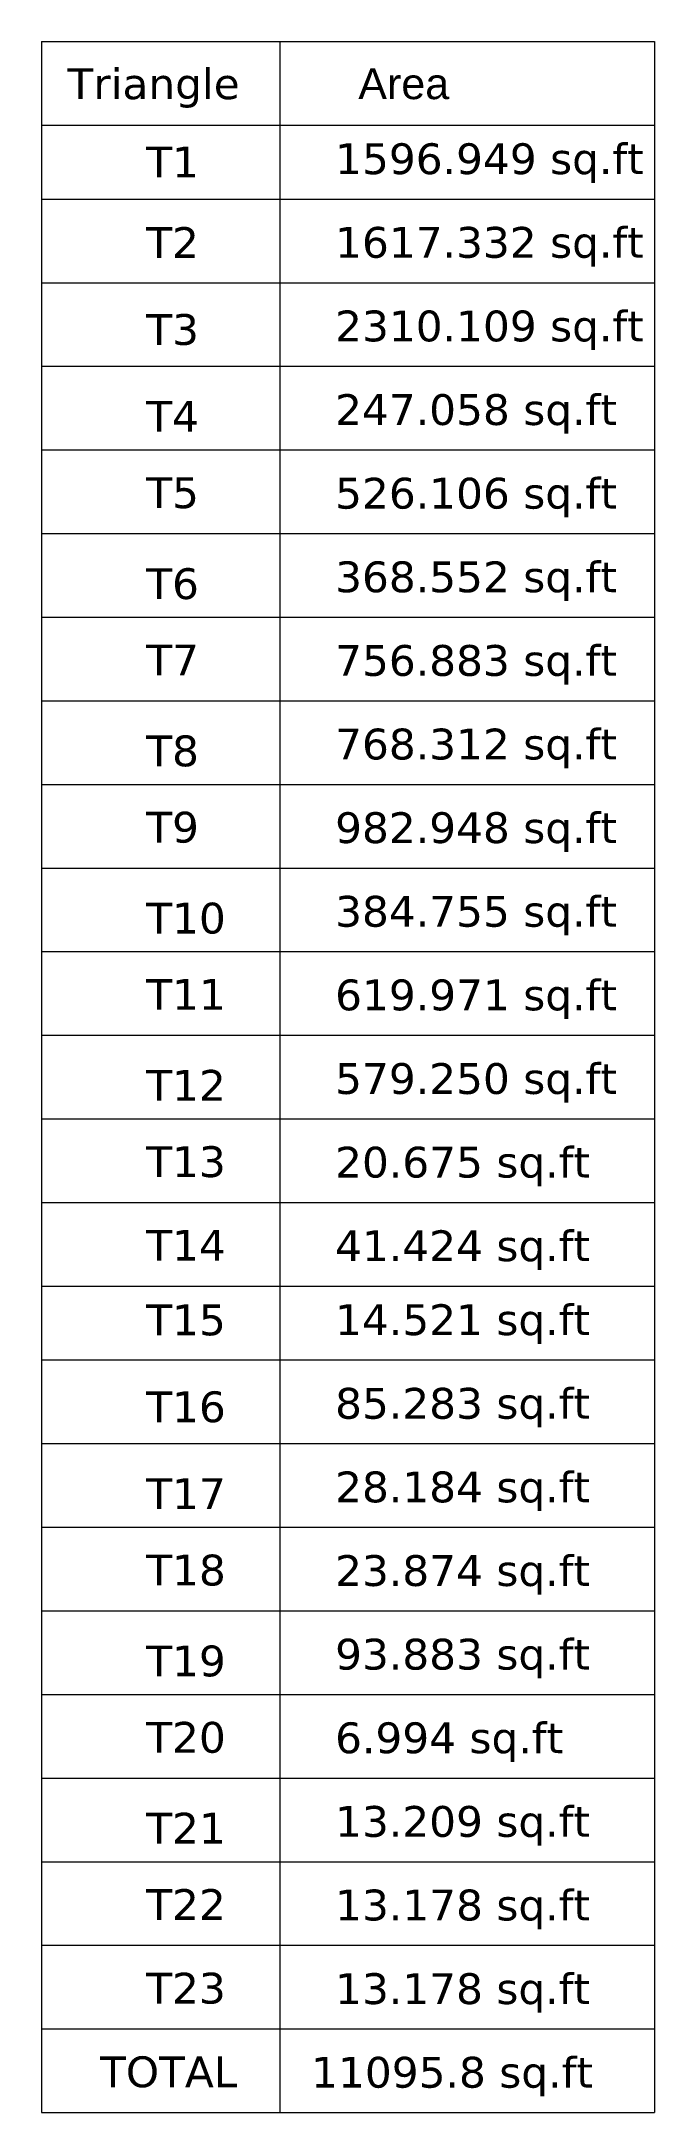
# Model space of a CAD drawing. Header units: inches. Extents: x 0 to 179512, y -43395 to -31716.
# Drawn here: x 156903.5 to 157042.8, y -37698.3 to -37227.7 of the extents above; entities that cross this region are included whole.
import ezdxf

# ---------------------------------------------------------------- set-up
doc = ezdxf.new("R2010")
doc.units = ezdxf.units.IN
doc.header["$LTSCALE"] = 10
doc.header["$MEASUREMENT"] = 0
doc.layers.add('NEW LETTERING', color=3, linetype='Continuous', lineweight=0)
doc.styles.add('arial', font='arial.ttf')
doc.styles.get("Standard").update_dxf_attribs({"font": 'arial.ttf'})

msp = doc.modelspace()

# ---------------------------------------------------------------- texts
at = {"layer": 'NEW LETTERING', "ltscale": 40, "transparency": 33554687, "char_height": 7, "attachment_point": 1}
for s, insert, width in [('{\\fVerdana|b0|i0|c0|p34;Triangle}', (156909.44, -37233.79), 62.3438), ('{\\fVerdana|b0|i0|c0|p34;T1}', (156927.32, -37251.59), 30.3579), ('{\\fVerdana|b0|i0|c0|p34;1596.949 sq.ft }', (156970.24, -37250.83), 97.3238), ('{\\fVerdana|b0|i0|c0|p34;T2}', (156927.32, -37269.88), 30.3579), ('{\\fVerdana|b0|i0|c0|p34;1617.332 sq.ft }', (156970.24, -37269.83), 97.3238), ('{\\fVerdana|b0|i0|c0|p34;T3}', (156927.32, -37289.63), 30.3579), ('{\\fVerdana|b0|i0|c0|p34;2310.109 sq.ft }', (156970.24, -37288.83), 97.3238), ('{\\fVerdana|b0|i0|c0|p34;T4}', (156927.32, -37309.38), 30.3579), ('{\\fVerdana|b0|i0|c0|p34;247.058 sq.ft }', (156970.24, -37307.83), 97.3238), ('{\\fVerdana|b0|i0|c0|p34;T5}', (156927.32, -37326.72), 30.3579), ('{\\fVerdana|b0|i0|c0|p34;526.106 sq.ft }', (156970.24, -37326.83), 97.3238), ('{\\fVerdana|b0|i0|c0|p34;T6}', (156927.32, -37347.38), 30.3579), ('{\\fVerdana|b0|i0|c0|p34;368.552 sq.ft }', (156970.24, -37345.83), 97.3238), ('{\\fVerdana|b0|i0|c0|p34;T7}', (156927.32, -37364.72), 30.3579), ('{\\fVerdana|b0|i0|c0|p34;756.883 sq.ft }', (156970.24, -37364.83), 97.3238), ('{\\fVerdana|b0|i0|c0|p34;T8}', (156927.32, -37385.38), 30.3579), ('{\\fVerdana|b0|i0|c0|p34;768.312 sq.ft }', (156970.24, -37383.83), 97.3238), ('{\\fVerdana|b0|i0|c0|p34;T9}', (156927.32, -37402.72), 30.3579), ('{\\fVerdana|b0|i0|c0|p34;982.948 sq.ft }', (156970.24, -37402.83), 97.3238), ('{\\fVerdana|b0|i0|c0|p34;384.755 sq.ft }', (156970.24, -37421.83), 97.3238), ('{\\fVerdana|b0|i0|c0|p34;T10}', (156927.32, -37423.38), 30.3579), ('{\\fVerdana|b0|i0|c0|p34;T11}', (156927.32, -37440.72), 30.3579), ('{\\fVerdana|b0|i0|c0|p34;619.971 sq.ft }', (156970.24, -37440.83), 97.3238), ('{\\fVerdana|b0|i0|c0|p34;579.250 sq.ft }', (156970.24, -37459.83), 97.3238), ('{\\fVerdana|b0|i0|c0|p34;T12}', (156927.32, -37461.38), 30.3579), ('{\\fVerdana|b0|i0|c0|p34;T13}', (156927.32, -37478.72), 30.3579), ('{\\fVerdana|b0|i0|c0|p34;20.675 sq.ft }', (156970.24, -37478.83), 97.3238), ('{\\fVerdana|b0|i0|c0|p34;T14}', (156927.32, -37497.72), 30.3579), ('{\\fVerdana|b0|i0|c0|p34;41.424 sq.ft }', (156970.24, -37497.83), 97.3238), ('{\\fVerdana|b0|i0|c0|p34;T15}', (156927.32, -37514.67), 30.3579), ('{\\fVerdana|b0|i0|c0|p34;14.521 sq.ft }', (156970.24, -37514.63), 97.3238), ('{\\fVerdana|b0|i0|c0|p34;T16}', (156927.32, -37534.42), 30.3579), ('{\\fVerdana|b0|i0|c0|p34;85.283 sq.ft }', (156970.24, -37533.63), 97.3238), ('{\\fVerdana|b0|i0|c0|p34;T17}', (156927.32, -37554.17), 30.3579), ('{\\fVerdana|b0|i0|c0|p34;28.184 sq.ft }', (156970.24, -37552.63), 97.3238), ('{\\fVerdana|b0|i0|c0|p34;T18}', (156927.32, -37571.52), 30.3579), ('{\\fVerdana|b0|i0|c0|p34;23.874 sq.ft }', (156970.24, -37571.63), 97.3238), ('{\\fVerdana|b0|i0|c0|p34;T19}', (156927.32, -37592.17), 30.3579), ('{\\fVerdana|b0|i0|c0|p34;93.883 sq.ft }', (156970.24, -37590.63), 97.3238), ('{\\fVerdana|b0|i0|c0|p34;T20}', (156927.32, -37609.52), 30.3579), ('{\\fVerdana|b0|i0|c0|p34;6.994 sq.ft }', (156970.24, -37609.63), 97.3238), ('{\\fVerdana|b0|i0|c0|p34;T21}', (156927.32, -37630.17), 30.3579), ('{\\fVerdana|b0|i0|c0|p34;13.209 sq.ft }', (156970.24, -37628.63), 97.3238), ('{\\fVerdana|b0|i0|c0|p34;T22}', (156927.32, -37647.52), 30.3579), ('{\\fVerdana|b0|i0|c0|p34;13.178 sq.ft }', (156970.24, -37647.63), 97.3238), ('{\\fVerdana|b0|i0|c0|p34;T23}', (156927.32, -37666.52), 30.3579), ('{\\fVerdana|b0|i0|c0|p34;13.178 sq.ft }', (156970.24, -37666.63), 97.3238), ('{\\fVerdana|b0|i0|c0|p34;TOTAL}', (156916.82, -37685.52), 30.3579), ('{\\fVerdana|b0|i0|c0|p34; 11095.8 sq.ft }', (156961.74, -37685.63), 97.3238)]:
    msp.add_mtext(s, dxfattribs=dict(at, insert=insert, width=width))
at = {"layer": 'NEW LETTERING', "ltscale": 40, "transparency": 33554687, "insert": (156975.51, -37233.79), "char_height": 7, "width": 91.2832, "attachment_point": 1, "style": 'arial'}
msp.add_mtext('Area', dxfattribs=at)

# ---------------------------------------------------------------- linework, layer by layer
at = {"layer": 'NEW LETTERING', "ltscale": 40, "transparency": 33554687}
for p, q in [((156903.5, -37227.68), (156903.5, -37698.29)), ((156903.5, -37227.68), (157042.84, -37227.68)), ((156957.68, -37227.68), (156957.68, -37698.29)), ((157042.84, -37227.68), (157042.84, -37698.29)), ((156903.5, -37246.71), (157042.84, -37246.71)), ((156903.5, -37263.5), (157042.84, -37263.5)), ((156903.5, -37282.5), (157042.84, -37282.5)), ((156903.5, -37301.5), (157042.84, -37301.5)), ((156903.5, -37320.5), (157042.84, -37320.5)), ((156903.5, -37339.5), (157042.84, -37339.5)), ((156903.5, -37358.5), (157042.84, -37358.5)), ((156903.5, -37377.5), (157042.84, -37377.5)), ((156903.5, -37396.5), (157042.84, -37396.5)), ((156903.5, -37415.5), (157042.84, -37415.5)), ((156903.5, -37434.5), (157042.84, -37434.5)), ((156903.5, -37453.5), (157042.84, -37453.5)), ((156903.5, -37472.5), (157042.84, -37472.5)), ((156903.5, -37491.5), (157042.84, -37491.5)), ((156903.5, -37510.5), (157042.84, -37510.5)), ((156903.5, -37527.29), (157042.84, -37527.29)), ((156903.5, -37546.29), (157042.84, -37546.29)), ((156903.5, -37565.29), (157042.84, -37565.29)), ((156903.5, -37584.29), (157042.84, -37584.29)), ((156903.5, -37603.29), (157042.84, -37603.29)), ((156903.5, -37622.29), (157042.84, -37622.29)), ((156903.5, -37641.29), (157042.84, -37641.29)), ((156903.5, -37660.29), (157042.84, -37660.29)), ((156903.5, -37679.29), (157042.84, -37679.29)), ((156903.5, -37698.29), (157042.84, -37698.29))]:
    msp.add_line(p, q, dxfattribs=at)

msp.set_redraw_order([(e.dxf.handle, doc.entitydb.next_handle()) for e in msp.query("TEXT MTEXT ATTDEF DIMENSION ARC_DIMENSION")])  # texts and dimensions are drawn at this point

doc.saveas('drawing.dxf')
